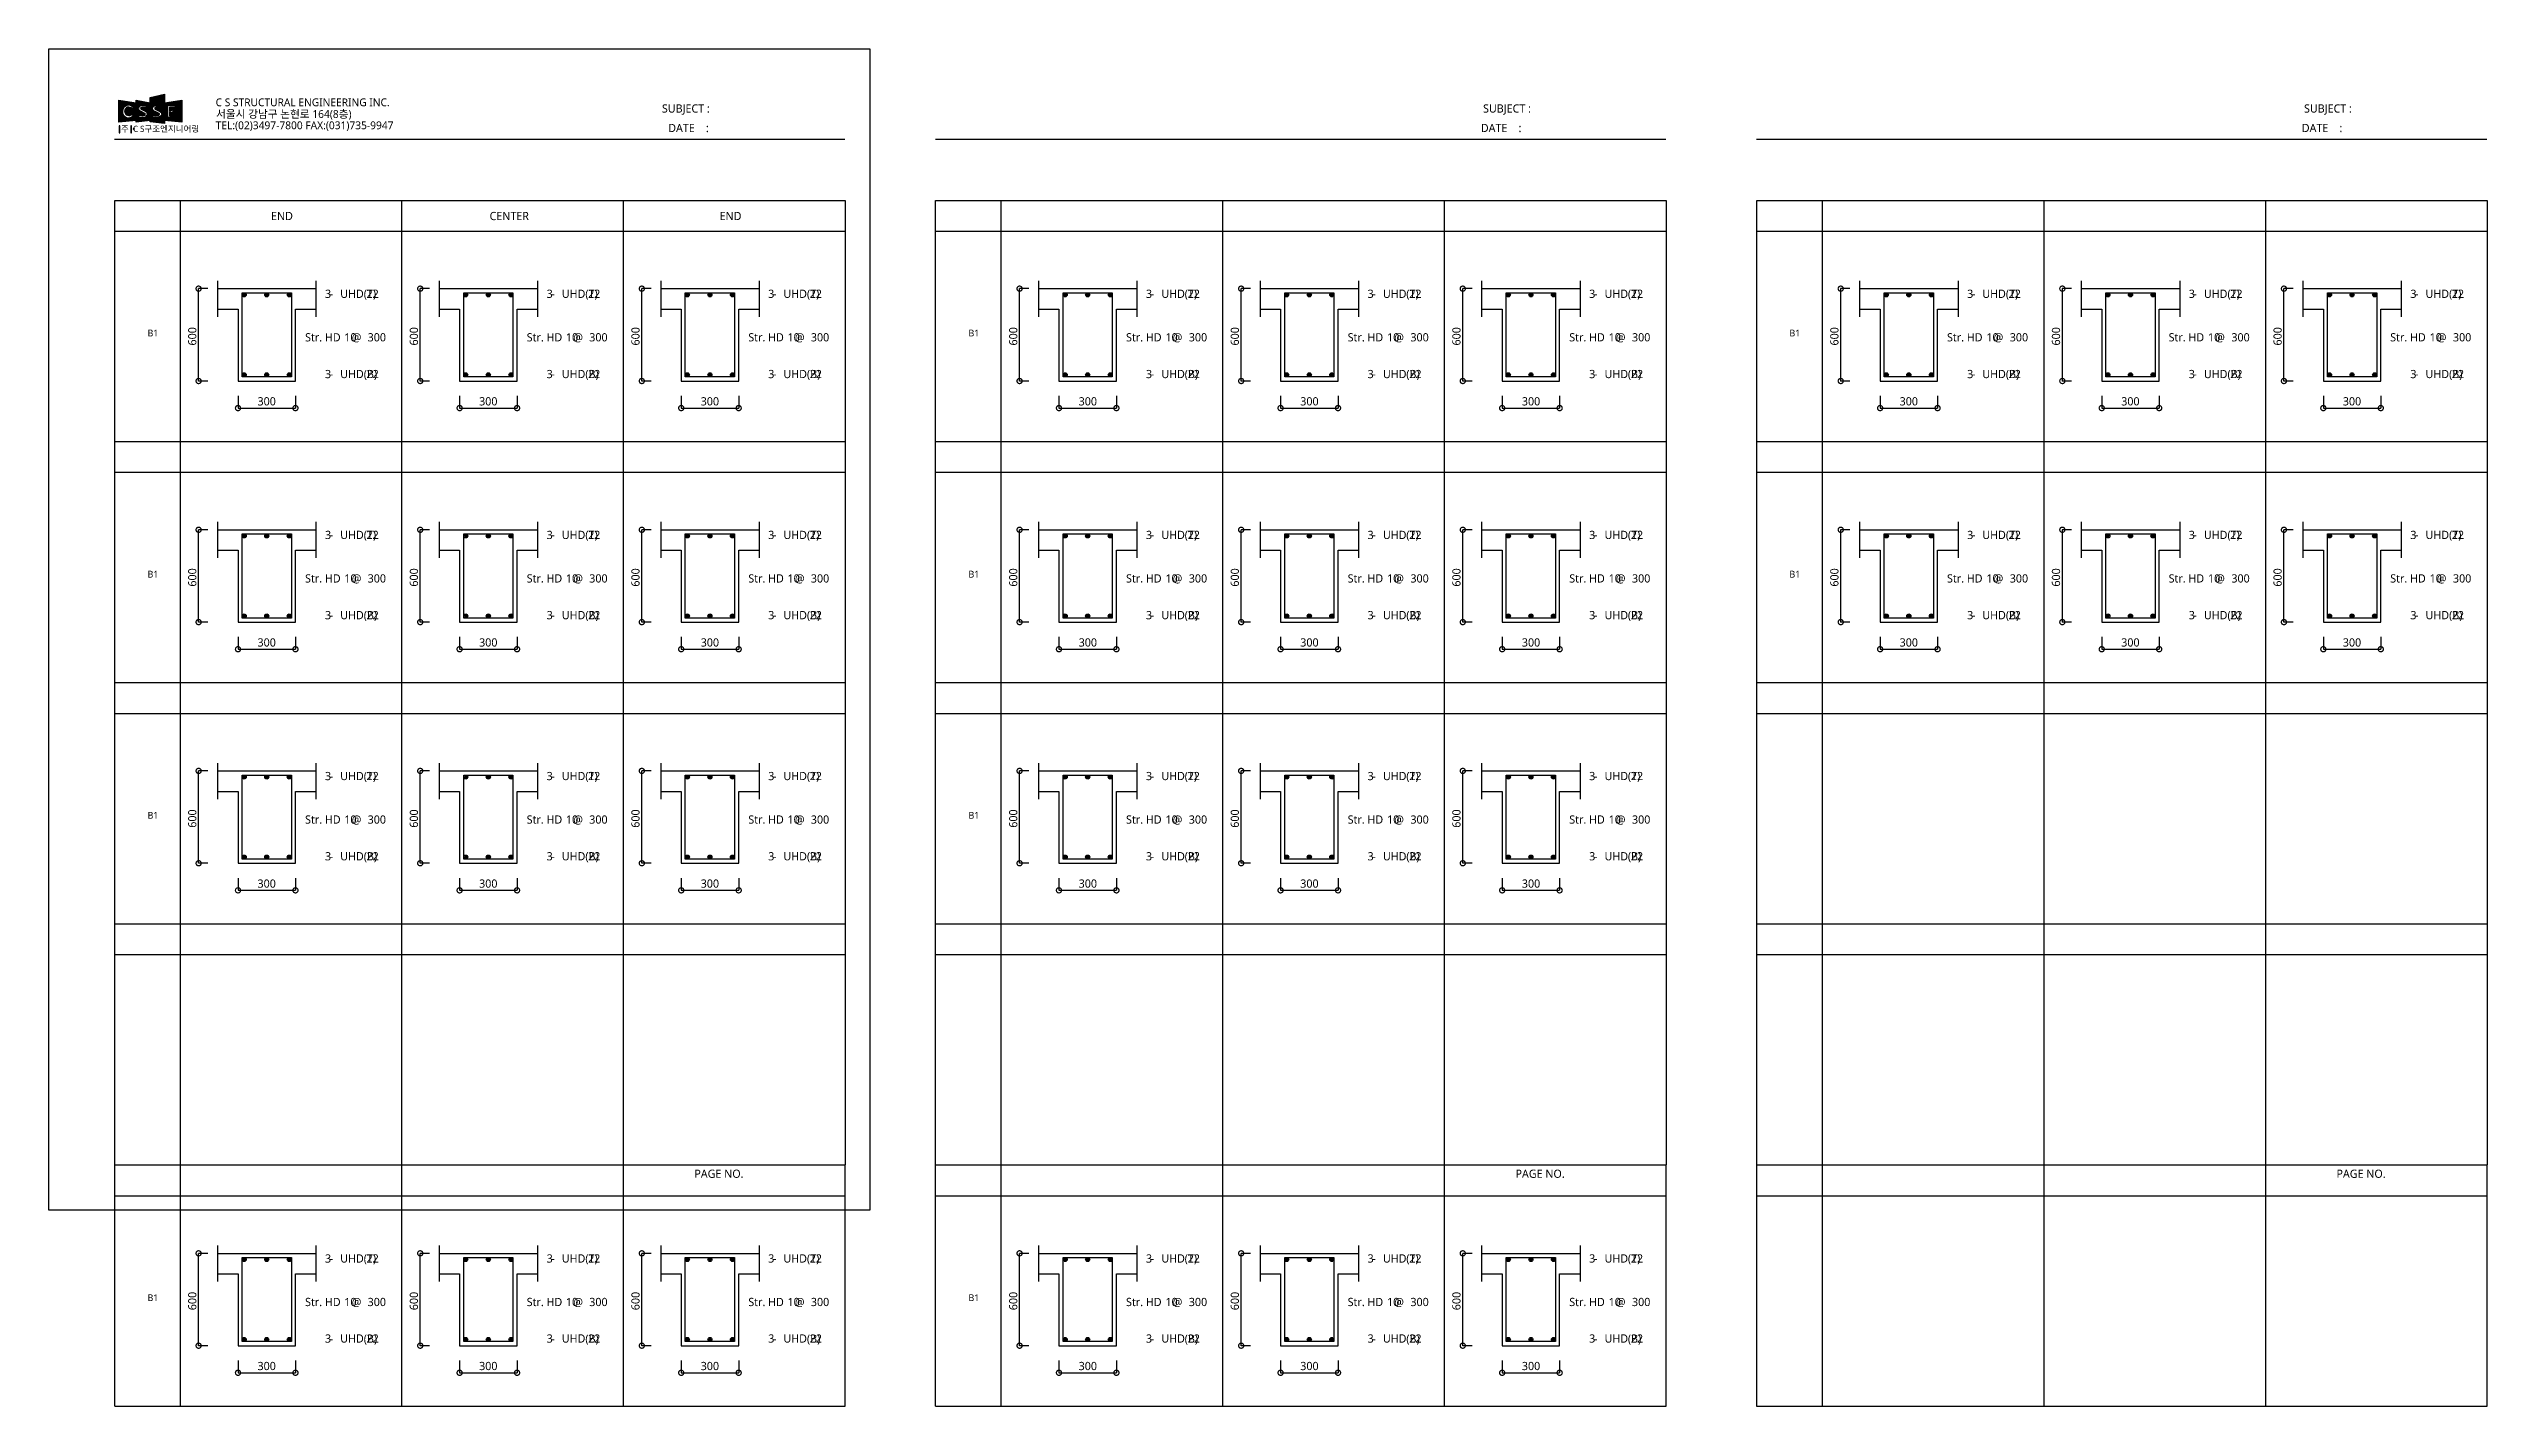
# Model space of a CAD drawing. Extents: x 62919 to 74803, y 80449 to 87064.
import ezdxf

# ---------------------------------------------------------------- set-up
doc = ezdxf.new("R2010")
doc.units = 0
doc.header["$LTSCALE"] = 50
doc.header["$MEASUREMENT"] = 0
doc.layers.get('0').update_dxf_attribs({"linetype": 'CONTINUOUS'})
doc.layers.get('DEFPOINTS').update_dxf_attribs({"color": 156, "linetype": 'CONTINUOUS'})
for name, color, linetype in [('2', 2, 'CONTINUOUS'), ('DIM', 7, 'CONTINUOUS'), ('edit', 1, 'CONTINUOUS'), ('H', 9, 'CONTINUOUS'), ('TEXT', 3, 'CONTINUOUS')]:
    doc.layers.add(name, color=color, linetype=linetype)
doc.styles.add('12', font='malgun.ttf')

msp = doc.modelspace()

# ---------------------------------------------------------------- texts
at = {"layer": 'edit', "style": '12'}
for s, height, p in [('C S STRUCTURAL ENGINEERING INC.', 38.11, (63732, 86784)), ('서울시 강남구 논현로 164(8층)', 38.11, (63734, 86727)), ('주  C S구조엔지니어링', 29.63, (63271, 86659)), ('TEL:(02)3497-7800 FAX:(031)735-9947', 38.11, (63732, 86672)), ('END', 40, (64002, 86229)), ('CENTER', 40, (65067, 86229)), ('END', 40, (66188, 86229)), ('3', 40, (64265, 85850)), ('UHD 22', 40, (64339, 85850)), ('3', 40, (65345, 85850)), ('UHD 22', 40, (65419, 85850)), ('3', 40, (66425, 85850)), ('UHD 22', 40, (66499, 85850)), ('3', 40, (68266, 85850)), ('UHD 22', 40, (68341, 85850)), ('3', 40, (69346, 85850)), ('UHD 22', 40, (69421, 85850)), ('3', 40, (70426, 85850)), ('UHD 22', 40, (70501, 85850)), ('3', 40, (72268, 85850)), ('UHD 22', 40, (72342, 85850)), ('3', 40, (73348, 85850)), ('UHD 22', 40, (73422, 85850)), ('3', 40, (74428, 85850)), ('UHD 22', 40, (74502, 85850)), ('B1', 33.3, (63400, 85662)), ('B1', 33.3, (67401, 85662)), ('B1', 33.3, (71402, 85662)), ('10    300', 40, (64359, 85638)), ('10    300', 40, (65439, 85638)), ('10    300', 40, (66519, 85638)), ('10    300', 40, (68361, 85638)), ('10    300', 40, (69441, 85638)), ('10    300', 40, (70521, 85638)), ('10    300', 40, (72362, 85638)), ('10    300', 40, (73442, 85638)), ('10    300', 40, (74522, 85638)), ('3', 40, (64265, 85459)), ('UHD 22', 40, (64339, 85459)), ('3', 40, (65345, 85459)), ('UHD 22', 40, (65419, 85459)), ('3', 40, (66425, 85459)), ('UHD 22', 40, (66499, 85459)), ('3', 40, (68266, 85459)), ('UHD 22', 40, (68341, 85459)), ('3', 40, (69346, 85459)), ('UHD 22', 40, (69421, 85459)), ('3', 40, (70426, 85459)), ('UHD 22', 40, (70501, 85459)), ('3', 40, (72268, 85459)), ('UHD 22', 40, (72342, 85459)), ('3', 40, (73348, 85459)), ('UHD 22', 40, (73422, 85459)), ('3', 40, (74428, 85459)), ('UHD 22', 40, (74502, 85459)), ('300', 40, (63936, 85326)), ('300', 40, (65016, 85326)), ('300', 40, (66096, 85326)), ('300', 40, (67938, 85326)), ('300', 40, (69018, 85326)), ('300', 40, (70098, 85326)), ('300', 40, (71939, 85326)), ('300', 40, (73019, 85326)), ('300', 40, (74099, 85326)), ('3', 40, (64265, 84675)), ('UHD 22', 40, (64339, 84675)), ('3', 40, (65345, 84675)), ('UHD 22', 40, (65419, 84675)), ('3', 40, (66425, 84675)), ('UHD 22', 40, (66499, 84675)), ('3', 40, (68266, 84675)), ('UHD 22', 40, (68341, 84675)), ('3', 40, (69346, 84675)), ('UHD 22', 40, (69421, 84675)), ('3', 40, (70426, 84675)), ('UHD 22', 40, (70501, 84675)), ('3', 40, (72268, 84675)), ('UHD 22', 40, (72342, 84675)), ('3', 40, (73348, 84675)), ('UHD 22', 40, (73422, 84675)), ('3', 40, (74428, 84675)), ('UHD 22', 40, (74502, 84675)), ('B1', 33.3, (63400, 84487)), ('10    300', 40, (64359, 84463)), ('10    300', 40, (65439, 84463)), ('10    300', 40, (66519, 84463)), ('B1', 33.3, (67401, 84487)), ('10    300', 40, (68361, 84463)), ('10    300', 40, (69441, 84463)), ('10    300', 40, (70521, 84463)), ('B1', 33.3, (71402, 84487)), ('10    300', 40, (72362, 84463)), ('10    300', 40, (73442, 84463)), ('10    300', 40, (74522, 84463)), ('3', 40, (64265, 84284)), ('UHD 22', 40, (64339, 84284)), ('3', 40, (65345, 84284)), ('UHD 22', 40, (65419, 84284)), ('3', 40, (66425, 84284)), ('UHD 22', 40, (66499, 84284)), ('3', 40, (68266, 84284)), ('UHD 22', 40, (68341, 84284)), ('3', 40, (69346, 84284)), ('UHD 22', 40, (69421, 84284)), ('3', 40, (70426, 84284)), ('UHD 22', 40, (70501, 84284)), ('3', 40, (72268, 84284)), ('UHD 22', 40, (72342, 84284)), ('3', 40, (73348, 84284)), ('UHD 22', 40, (73422, 84284)), ('3', 40, (74428, 84284)), ('UHD 22', 40, (74502, 84284)), ('300', 40, (63936, 84151)), ('300', 40, (65016, 84151)), ('300', 40, (66096, 84151)), ('300', 40, (67938, 84151)), ('300', 40, (69018, 84151)), ('300', 40, (70098, 84151)), ('300', 40, (71939, 84151)), ('300', 40, (73019, 84151)), ('300', 40, (74099, 84151)), ('3', 40, (64265, 83500)), ('UHD 22', 40, (64339, 83500)), ('3', 40, (65345, 83500)), ('UHD 22', 40, (65419, 83500)), ('3', 40, (66425, 83500)), ('UHD 22', 40, (66499, 83500)), ('3', 40, (68266, 83500)), ('UHD 22', 40, (68341, 83500)), ('3', 40, (69346, 83500)), ('UHD 22', 40, (69421, 83500)), ('3', 40, (70426, 83500)), ('UHD 22', 40, (70501, 83500)), ('B1', 33.3, (63400, 83312)), ('10    300', 40, (64359, 83288)), ('10    300', 40, (65439, 83288)), ('10    300', 40, (66519, 83288)), ('B1', 33.3, (67401, 83312)), ('10    300', 40, (68361, 83288)), ('10    300', 40, (69441, 83288)), ('10    300', 40, (70521, 83288)), ('3', 40, (64265, 83109)), ('UHD 22', 40, (64339, 83109)), ('3', 40, (65345, 83109)), ('UHD 22', 40, (65419, 83109)), ('3', 40, (66425, 83109)), ('UHD 22', 40, (66499, 83109)), ('3', 40, (68266, 83109)), ('UHD 22', 40, (68341, 83109)), ('3', 40, (69346, 83109)), ('UHD 22', 40, (69421, 83109)), ('3', 40, (70426, 83109)), ('UHD 22', 40, (70501, 83109)), ('300', 40, (63936, 82976)), ('300', 40, (65016, 82976)), ('300', 40, (66096, 82976)), ('300', 40, (67938, 82976)), ('300', 40, (69018, 82976)), ('300', 40, (70098, 82976)), ('3', 40, (64265, 81149)), ('UHD 22', 40, (64339, 81149)), ('3', 40, (65345, 81149)), ('UHD 22', 40, (65419, 81149)), ('3', 40, (66425, 81149)), ('UHD 22', 40, (66499, 81149)), ('3', 40, (68266, 81149)), ('UHD 22', 40, (68341, 81149)), ('3', 40, (69346, 81149)), ('UHD 22', 40, (69421, 81149)), ('3', 40, (70426, 81149)), ('UHD 22', 40, (70501, 81149)), ('B1', 33.3, (63400, 80961)), ('10    300', 40, (64359, 80937)), ('10    300', 40, (65439, 80937)), ('10    300', 40, (66519, 80937)), ('B1', 33.3, (67401, 80961)), ('10    300', 40, (68361, 80937)), ('10    300', 40, (69441, 80937)), ('10    300', 40, (70521, 80937)), ('3', 40, (64265, 80759)), ('UHD 22', 40, (64339, 80759)), ('3', 40, (65345, 80759)), ('UHD 22', 40, (65419, 80759)), ('3', 40, (66425, 80759)), ('UHD 22', 40, (66499, 80759)), ('3', 40, (68266, 80759)), ('UHD 22', 40, (68341, 80759)), ('3', 40, (69346, 80759)), ('UHD 22', 40, (69421, 80759)), ('3', 40, (70426, 80759)), ('UHD 22', 40, (70501, 80759)), ('300', 40, (63936, 80625)), ('300', 40, (65016, 80625)), ('300', 40, (66096, 80625)), ('300', 40, (67938, 80625)), ('300', 40, (69018, 80625)), ('300', 40, (70098, 80625))]:
    msp.add_text(s, height=height, dxfattribs=at).set_placement(p)
for p in [(63638, 85618), (64718, 85618), (65798, 85618), (67639, 85618), (68719, 85618), (69799, 85618), (71641, 85618), (72721, 85618), (73801, 85618), (63638, 84443), (64718, 84443), (65798, 84443), (67639, 84443), (68719, 84443), (69799, 84443), (71641, 84443), (72721, 84443), (73801, 84443), (63638, 83268), (64718, 83268), (65798, 83268), (67639, 83268), (68719, 83268), (69799, 83268), (63638, 80917), (64718, 80917), (65798, 80917), (67639, 80917), (68719, 80917), (69799, 80917)]:
    msp.add_text('600', height=40, rotation=90, dxfattribs=at).set_placement(p)
at = {"layer": 'TEXT', "style": '12'}
for s, p in [('SUBJECT : ', (65907, 86753)), ('SUBJECT :', (69909, 86753)), ('SUBJECT :', (73910, 86753)), ('   DATE    : ', (65897, 86658)), ('DATE    :', (69898, 86658)), ('DATE    :', (73899, 86658)), ('-           (T)', (64288, 85850)), ('-           (T)', (65368, 85850)), ('-           (T)', (66448, 85850)), ('-           (T)', (68289, 85850)), ('-           (T)', (69369, 85850)), ('-           (T)', (70449, 85850)), ('-           (T)', (72291, 85850)), ('-           (T)', (73371, 85850)), ('-           (T)', (74451, 85850)), ('Str. HD    @', (64168, 85638)), ('Str. HD    @', (65248, 85638)), ('Str. HD    @', (66328, 85638)), ('Str. HD    @', (68169, 85638)), ('Str. HD    @', (69249, 85638)), ('Str. HD    @', (70329, 85638)), ('Str. HD    @', (72170, 85638)), ('Str. HD    @', (73250, 85638)), ('Str. HD    @', (74330, 85638)), ('-           (B)', (64288, 85459)), ('-           (B)', (65368, 85459)), ('-           (B)', (66448, 85459)), ('-           (B)', (68289, 85459)), ('-           (B)', (69369, 85459)), ('-           (B)', (70449, 85459)), ('-           (B)', (72291, 85459)), ('-           (B)', (73371, 85459)), ('-           (B)', (74451, 85459)), ('-           (T)', (64288, 84675)), ('-           (T)', (65368, 84675)), ('-           (T)', (66448, 84675)), ('-           (T)', (68289, 84675)), ('-           (T)', (69369, 84675)), ('-           (T)', (70449, 84675)), ('-           (T)', (72291, 84675)), ('-           (T)', (73371, 84675)), ('-           (T)', (74451, 84675)), ('Str. HD    @', (64168, 84463)), ('Str. HD    @', (65248, 84463)), ('Str. HD    @', (66328, 84463)), ('Str. HD    @', (68169, 84463)), ('Str. HD    @', (69249, 84463)), ('Str. HD    @', (70329, 84463)), ('Str. HD    @', (72170, 84463)), ('Str. HD    @', (73250, 84463)), ('Str. HD    @', (74330, 84463)), ('-           (B)', (64288, 84284)), ('-           (B)', (65368, 84284)), ('-           (B)', (66448, 84284)), ('-           (B)', (68289, 84284)), ('-           (B)', (69369, 84284)), ('-           (B)', (70449, 84284)), ('-           (B)', (72291, 84284)), ('-           (B)', (73371, 84284)), ('-           (B)', (74451, 84284)), ('-           (T)', (64288, 83500)), ('-           (T)', (65368, 83500)), ('-           (T)', (66448, 83500)), ('-           (T)', (68289, 83500)), ('-           (T)', (69369, 83500)), ('-           (T)', (70449, 83500)), ('Str. HD    @', (64168, 83288)), ('Str. HD    @', (65248, 83288)), ('Str. HD    @', (66328, 83288)), ('Str. HD    @', (68169, 83288)), ('Str. HD    @', (69249, 83288)), ('Str. HD    @', (70329, 83288)), ('-           (B)', (64288, 83109)), ('-           (B)', (65368, 83109)), ('-           (B)', (66448, 83109)), ('-           (B)', (68289, 83109)), ('-           (B)', (69369, 83109)), ('-           (B)', (70449, 83109)), ('PAGE NO.', (66065, 81562)), ('PAGE NO.', (70067, 81562)), ('PAGE NO.', (74068, 81562)), ('-           (T)', (64288, 81149)), ('-           (T)', (65368, 81149)), ('-           (T)', (66448, 81149)), ('-           (T)', (68289, 81149)), ('-           (T)', (69369, 81149)), ('-           (T)', (70449, 81149)), ('Str. HD    @', (64168, 80937)), ('Str. HD    @', (65248, 80937)), ('Str. HD    @', (66328, 80937)), ('Str. HD    @', (68169, 80937)), ('Str. HD    @', (69249, 80937)), ('Str. HD    @', (70329, 80937)), ('-           (B)', (64288, 80758)), ('-           (B)', (65368, 80758)), ('-           (B)', (66448, 80758)), ('-           (B)', (68289, 80758)), ('-           (B)', (69369, 80758)), ('-           (B)', (70449, 80758))]:
    msp.add_text(s, height=40, dxfattribs=at).set_placement(p)

# ---------------------------------------------------------------- blocks, each defined once
blk = doc.blocks.new('_DOTSMALL')
at = {"color": 0, "linetype": 'ByBlock', "const_width": 0.5}
blk.add_lwpolyline([(-0.0625, 0, 1), (0.0625, 0, 1)], format="xyb", close=True, dxfattribs=at)

# ---------------------------------------------------------------- hatches: boundary and pattern name
at = {"layer": 'edit'}
h = msp.add_hatch(color=256, dxfattribs=at)
h.paths.add_polyline_path([(63344, 86801), (63260, 86814), (63260, 86707), (63344, 86715)])
h.paths.add_polyline_path([(63332, 86777, 2.814949), (63331, 86738), (63325, 86746, -2.948244), (63326, 86771)], flags=16)
h = msp.add_hatch(color=156, dxfattribs=at)
h.paths.add_polyline_path([(63413, 86801), (63344, 86814), (63344, 86707), (63413, 86715)])
h.paths.add_polyline_path([(63385, 86730, 0.375196), (63401, 86746, 0.23206), (63392, 86758), (63369, 86770, -0.621378), (63370, 86778, -0.086582), (63378, 86780, -0.013881), (63397, 86779), (63397, 86787, 0.011548), (63374, 86788, 0.168477), (63361, 86783, 0.234186), (63356, 86774, 0.000003), (63356, 86774, 0.004726), (63356, 86774, 0.255382), (63360, 86764, 0.06014), (63369, 86758), (63387, 86749, -0.288527), (63390, 86745, -0.348562), (63386, 86739, -0.069121), (63373, 86738, -0.055516), (63357, 86739), (63357, 86730, 0.049399)], flags=16)
h = msp.add_hatch(color=256, dxfattribs=at)
h.paths.add_polyline_path([(63482, 86843), (63413, 86826), (63413, 86708), (63482, 86700)])
h.paths.add_polyline_path([(63465, 86787), (63465, 86779, 0.013881), (63447, 86780, 0.08874), (63438, 86778, 0.605403), (63437, 86770), (63460, 86758, -0.23219), (63469, 86746, -0.384597), (63453, 86730, -0.048404), (63425, 86730), (63425, 86739, 0.055516), (63441, 86738, 0.069121), (63454, 86739, 0.348562), (63458, 86745, 0.283388), (63456, 86749), (63437, 86758, -0.06014), (63428, 86764, -0.255382), (63425, 86774, -0.23918), (63429, 86783, -0.17187), (63443, 86788, -0.011402)], flags=16)
h = msp.add_hatch(color=156, dxfattribs=at)
h.paths.add_polyline_path([(63567, 86707), (63567, 86814), (63482, 86801), (63482, 86715)])
h.paths.add_polyline_path([(63498, 86730), (63498, 86787), (63535, 86787), (63535, 86780), (63507, 86780), (63507, 86761), (63523, 86766), (63523, 86753), (63507, 86758), (63507, 86738), (63537, 86738), (63537, 86730)], flags=16)
for points in [[(63265, 86689), (63261, 86689), (63261, 86654), (63265, 86654)], [(63322, 86689), (63318, 86689), (63318, 86654), (63322, 86654)]]:
    msp.add_hatch(color=256, dxfattribs=at).paths.add_polyline_path(points)
h = msp.add_hatch(color=256, dxfattribs=at)
edge = h.paths.add_edge_path()
edge.add_arc((63333, 86674), 2.96, 0, 360)

# ---------------------------------------------------------------- linework, layer by layer
for p, q in [((63239, 86624), (66799, 86624)), ((67240, 86624), (70800, 86624)), ((71241, 86624), (74801, 86624)), ((63240, 86325), (66800, 86325)), ((63240, 81625), (63240, 86325)), ((63560, 81625), (63560, 86325)), ((64640, 81625), (64640, 86325)), ((65720, 81625), (65720, 86325)), ((66800, 86325), (66800, 81625)), ((67241, 86325), (70801, 86325)), ((67241, 81625), (67241, 86325)), ((67561, 81625), (67561, 86325)), ((68641, 81625), (68641, 86325)), ((69721, 81625), (69721, 86325)), ((70801, 86325), (70801, 81625)), ((71243, 86325), (74803, 86325)), ((71243, 81625), (71243, 86325)), ((71563, 81625), (71563, 86325)), ((72643, 81625), (72643, 86325)), ((73723, 81625), (73723, 86325)), ((74803, 86325), (74803, 81625)), ((63240, 86175), (66800, 86175)), ((67241, 86175), (70801, 86175)), ((71243, 86175), (74803, 86175)), ((63741, 85895), (64221, 85895)), ((64821, 85895), (65301, 85895)), ((65901, 85895), (66381, 85895)), ((67742, 85895), (68222, 85895)), ((68822, 85895), (69302, 85895)), ((69902, 85895), (70382, 85895)), ((71744, 85895), (72224, 85895)), ((72824, 85895), (73304, 85895)), ((73904, 85895), (74384, 85895)), ((63741, 85795), (63841, 85795)), ((63841, 85795), (63841, 85445)), ((64121, 85445), (64121, 85795)), ((64121, 85795), (64221, 85795)), ((64821, 85795), (64921, 85795)), ((64921, 85795), (64921, 85445)), ((65201, 85445), (65201, 85795)), ((65201, 85795), (65301, 85795)), ((65901, 85795), (66001, 85795)), ((66001, 85795), (66001, 85445)), ((66281, 85445), (66281, 85795)), ((66281, 85795), (66381, 85795)), ((67742, 85795), (67842, 85795)), ((67842, 85795), (67842, 85445)), ((68122, 85445), (68122, 85795)), ((68122, 85795), (68222, 85795)), ((68822, 85795), (68922, 85795)), ((68922, 85795), (68922, 85445)), ((69202, 85445), (69202, 85795)), ((69202, 85795), (69302, 85795)), ((69902, 85795), (70002, 85795)), ((70002, 85795), (70002, 85445)), ((70282, 85445), (70282, 85795)), ((70282, 85795), (70382, 85795)), ((71744, 85795), (71844, 85795)), ((71844, 85795), (71844, 85445)), ((72124, 85445), (72124, 85795)), ((72124, 85795), (72224, 85795)), ((72824, 85795), (72924, 85795)), ((72924, 85795), (72924, 85445)), ((73204, 85445), (73204, 85795)), ((73204, 85795), (73304, 85795)), ((73904, 85795), (74004, 85795)), ((74004, 85795), (74004, 85445)), ((74284, 85445), (74284, 85795)), ((74284, 85795), (74384, 85795)), ((63841, 85445), (64121, 85445)), ((64921, 85445), (65201, 85445)), ((66001, 85445), (66281, 85445)), ((67842, 85445), (68122, 85445)), ((68922, 85445), (69202, 85445)), ((70002, 85445), (70282, 85445)), ((71844, 85445), (72124, 85445)), ((72924, 85445), (73204, 85445)), ((74004, 85445), (74284, 85445)), ((63240, 85150), (66800, 85150)), ((67241, 85150), (70801, 85150)), ((71243, 85150), (74803, 85150)), ((63240, 85000), (66800, 85000)), ((67241, 85000), (70801, 85000)), ((71243, 85000), (74803, 85000)), ((63741, 84720), (64221, 84720)), ((63741, 84620), (63841, 84620)), ((63841, 84620), (63841, 84270)), ((64121, 84270), (64121, 84620)), ((64121, 84620), (64221, 84620)), ((64821, 84720), (65301, 84720)), ((64821, 84620), (64921, 84620)), ((64921, 84620), (64921, 84270)), ((65201, 84270), (65201, 84620)), ((65201, 84620), (65301, 84620)), ((65901, 84720), (66381, 84720)), ((65901, 84620), (66001, 84620)), ((66001, 84620), (66001, 84270)), ((66281, 84270), (66281, 84620)), ((66281, 84620), (66381, 84620)), ((67742, 84720), (68222, 84720)), ((67742, 84620), (67842, 84620)), ((67842, 84620), (67842, 84270)), ((68122, 84270), (68122, 84620)), ((68122, 84620), (68222, 84620)), ((68822, 84720), (69302, 84720)), ((68822, 84620), (68922, 84620)), ((68922, 84620), (68922, 84270)), ((69202, 84270), (69202, 84620)), ((69202, 84620), (69302, 84620)), ((69902, 84720), (70382, 84720)), ((69902, 84620), (70002, 84620)), ((70002, 84620), (70002, 84270)), ((70282, 84270), (70282, 84620)), ((70282, 84620), (70382, 84620)), ((71744, 84720), (72224, 84720)), ((71744, 84620), (71844, 84620)), ((71844, 84620), (71844, 84270)), ((72124, 84270), (72124, 84620)), ((72124, 84620), (72224, 84620)), ((72824, 84720), (73304, 84720)), ((72824, 84620), (72924, 84620)), ((72924, 84620), (72924, 84270)), ((73204, 84270), (73204, 84620)), ((73204, 84620), (73304, 84620)), ((73904, 84720), (74384, 84720)), ((73904, 84620), (74004, 84620)), ((74004, 84620), (74004, 84270)), ((74284, 84270), (74284, 84620)), ((74284, 84620), (74384, 84620)), ((63841, 84270), (64121, 84270)), ((64921, 84270), (65201, 84270)), ((66001, 84270), (66281, 84270)), ((67842, 84270), (68122, 84270)), ((68922, 84270), (69202, 84270)), ((70002, 84270), (70282, 84270)), ((71844, 84270), (72124, 84270)), ((72924, 84270), (73204, 84270)), ((74004, 84270), (74284, 84270)), ((63240, 83975), (66800, 83975)), ((67241, 83975), (70801, 83975)), ((71243, 83975), (74803, 83975)), ((63240, 83825), (66800, 83825)), ((67241, 83825), (70801, 83825)), ((71243, 83825), (74803, 83825)), ((63741, 83545), (64221, 83545)), ((64821, 83545), (65301, 83545)), ((65901, 83545), (66381, 83545)), ((67742, 83545), (68222, 83545)), ((68822, 83545), (69302, 83545)), ((69902, 83545), (70382, 83545)), ((63741, 83445), (63841, 83445)), ((63841, 83445), (63841, 83095)), ((64121, 83095), (64121, 83445)), ((64121, 83445), (64221, 83445)), ((64821, 83445), (64921, 83445)), ((64921, 83445), (64921, 83095)), ((65201, 83095), (65201, 83445)), ((65201, 83445), (65301, 83445)), ((65901, 83445), (66001, 83445)), ((66001, 83445), (66001, 83095)), ((66281, 83095), (66281, 83445)), ((66281, 83445), (66381, 83445)), ((67742, 83445), (67842, 83445)), ((67842, 83445), (67842, 83095)), ((68122, 83095), (68122, 83445)), ((68122, 83445), (68222, 83445)), ((68822, 83445), (68922, 83445)), ((68922, 83445), (68922, 83095)), ((69202, 83095), (69202, 83445)), ((69202, 83445), (69302, 83445)), ((69902, 83445), (70002, 83445)), ((70002, 83445), (70002, 83095)), ((70282, 83095), (70282, 83445)), ((70282, 83445), (70382, 83445)), ((63841, 83095), (64121, 83095)), ((64921, 83095), (65201, 83095)), ((66001, 83095), (66281, 83095)), ((67842, 83095), (68122, 83095)), ((68922, 83095), (69202, 83095)), ((70002, 83095), (70282, 83095)), ((63240, 82800), (66800, 82800)), ((67241, 82800), (70801, 82800)), ((71243, 82800), (74803, 82800)), ((63240, 82650), (66800, 82650)), ((67241, 82650), (70801, 82650)), ((71243, 82650), (74803, 82650)), ((66799, 81624), (63239, 81624)), ((63240, 80449), (63240, 81624)), ((63560, 80449), (63560, 81624)), ((64640, 80449), (64640, 81624)), ((65720, 80449), (65720, 81624)), ((66800, 80449), (66800, 81624)), ((70800, 81624), (67240, 81624)), ((67241, 80449), (67241, 81624)), ((67561, 80449), (67561, 81624)), ((68641, 80449), (68641, 81624)), ((69721, 80449), (69721, 81624)), ((70801, 80449), (70801, 81624)), ((74801, 81624), (71241, 81624)), ((71243, 80449), (71243, 81624)), ((71563, 80449), (71563, 81624)), ((72643, 80449), (72643, 81624)), ((73723, 80449), (73723, 81624)), ((74803, 80449), (74803, 81624)), ((63240, 81474), (66800, 81474)), ((67241, 81474), (70801, 81474)), ((71242, 81474), (74802, 81474)), ((63741, 81194), (64221, 81194)), ((64821, 81194), (65301, 81194)), ((65901, 81194), (66381, 81194)), ((67742, 81194), (68222, 81194)), ((68822, 81194), (69302, 81194)), ((69902, 81194), (70382, 81194)), ((63741, 81094), (63841, 81094)), ((63841, 81094), (63841, 80744)), ((64121, 80744), (64121, 81094)), ((64121, 81094), (64221, 81094)), ((64821, 81094), (64921, 81094)), ((64921, 81094), (64921, 80744)), ((65201, 80744), (65201, 81094)), ((65201, 81094), (65301, 81094)), ((65901, 81094), (66001, 81094)), ((66001, 81094), (66001, 80744)), ((66281, 80744), (66281, 81094)), ((66281, 81094), (66381, 81094)), ((67742, 81094), (67842, 81094)), ((67842, 81094), (67842, 80744)), ((68122, 80744), (68122, 81094)), ((68122, 81094), (68222, 81094)), ((68822, 81094), (68922, 81094)), ((68922, 81094), (68922, 80744)), ((69202, 80744), (69202, 81094)), ((69202, 81094), (69302, 81094)), ((69902, 81094), (70002, 81094)), ((70002, 81094), (70002, 80744)), ((70282, 80744), (70282, 81094)), ((70282, 81094), (70382, 81094)), ((63841, 80744), (64121, 80744)), ((64921, 80744), (65201, 80744)), ((66001, 80744), (66281, 80744)), ((67842, 80744), (68122, 80744)), ((68922, 80744), (69202, 80744)), ((70002, 80744), (70282, 80744)), ((63240, 80449), (66800, 80449)), ((67241, 80449), (70801, 80449)), ((71242, 80449), (74802, 80449))]:
    msp.add_line(p, q)
for centre, radius in [((63871, 85865), 10), ((63871, 85865), 7), ((63871, 85865), 4), ((63871, 85865), 1), ((63981, 85865), 10), ((63981, 85865), 7), ((63981, 85865), 4), ((63981, 85865), 1), ((64091, 85865), 10), ((64091, 85865), 7), ((64091, 85865), 4), ((64091, 85865), 1), ((64951, 85865), 10), ((64951, 85865), 7), ((64951, 85865), 4), ((64951, 85865), 1), ((65061, 85865), 10), ((65061, 85865), 7), ((65061, 85865), 4), ((65061, 85865), 1), ((65171, 85865), 10), ((65171, 85865), 7), ((65171, 85865), 4), ((65171, 85865), 1), ((66031, 85865), 10), ((66031, 85865), 7), ((66031, 85865), 4), ((66031, 85865), 1), ((66141, 85865), 10), ((66141, 85865), 7), ((66141, 85865), 4), ((66141, 85865), 1), ((66251, 85865), 10), ((66251, 85865), 7), ((66251, 85865), 4), ((66251, 85865), 1), ((67872, 85865), 10), ((67872, 85865), 7), ((67872, 85865), 4), ((67872, 85865), 1), ((67982, 85865), 10), ((67982, 85865), 7), ((67982, 85865), 4), ((67982, 85865), 1), ((68092, 85865), 10), ((68092, 85865), 7), ((68092, 85865), 4), ((68092, 85865), 1), ((68952, 85865), 10), ((68952, 85865), 7), ((68952, 85865), 4), ((68952, 85865), 1), ((69062, 85865), 10), ((69062, 85865), 7), ((69062, 85865), 4), ((69062, 85865), 1), ((69172, 85865), 10), ((69172, 85865), 7), ((69172, 85865), 4), ((69172, 85865), 1), ((70032, 85865), 10), ((70032, 85865), 7), ((70032, 85865), 4), ((70032, 85865), 1), ((70142, 85865), 10), ((70142, 85865), 7), ((70142, 85865), 4), ((70142, 85865), 1), ((70252, 85865), 10), ((70252, 85865), 7), ((70252, 85865), 4), ((70252, 85865), 1), ((71874, 85865), 10), ((71874, 85865), 7), ((71874, 85865), 4), ((71874, 85865), 1), ((71984, 85865), 10), ((71984, 85865), 7), ((71984, 85865), 4), ((71984, 85865), 1), ((72094, 85865), 10), ((72094, 85865), 7), ((72094, 85865), 4), ((72094, 85865), 1), ((72954, 85865), 10), ((72954, 85865), 7), ((72954, 85865), 4), ((72954, 85865), 1), ((73064, 85865), 10), ((73064, 85865), 7), ((73064, 85865), 4), ((73064, 85865), 1), ((73174, 85865), 10), ((73174, 85865), 7), ((73174, 85865), 4), ((73174, 85865), 1), ((74034, 85865), 10), ((74034, 85865), 7), ((74034, 85865), 4), ((74034, 85865), 1), ((74144, 85865), 10), ((74144, 85865), 7), ((74144, 85865), 4), ((74144, 85865), 1), ((74254, 85865), 10), ((74254, 85865), 7), ((74254, 85865), 4), ((74254, 85865), 1), ((63871, 85475), 10), ((63871, 85475), 7), ((63871, 85475), 4), ((63871, 85475), 1), ((63981, 85475), 10), ((63981, 85475), 7), ((63981, 85475), 4), ((63981, 85475), 1), ((64091, 85475), 10), ((64091, 85475), 7), ((64091, 85475), 4), ((64091, 85475), 1), ((64951, 85475), 10), ((64951, 85475), 7), ((64951, 85475), 4), ((64951, 85475), 1), ((65061, 85475), 10), ((65061, 85475), 7), ((65061, 85475), 4), ((65061, 85475), 1), ((65171, 85475), 10), ((65171, 85475), 7), ((65171, 85475), 4), ((65171, 85475), 1), ((66031, 85475), 10), ((66031, 85475), 7), ((66031, 85475), 4), ((66031, 85475), 1), ((66141, 85475), 10), ((66141, 85475), 7), ((66141, 85475), 4), ((66141, 85475), 1), ((66251, 85475), 10), ((66251, 85475), 7), ((66251, 85475), 4), ((66251, 85475), 1), ((67872, 85475), 10), ((67872, 85475), 7), ((67872, 85475), 4), ((67872, 85475), 1), ((67982, 85475), 10), ((67982, 85475), 7), ((67982, 85475), 4), ((67982, 85475), 1), ((68092, 85475), 10), ((68092, 85475), 7), ((68092, 85475), 4), ((68092, 85475), 1), ((68952, 85475), 10), ((68952, 85475), 7), ((68952, 85475), 4), ((68952, 85475), 1), ((69062, 85475), 10), ((69062, 85475), 7), ((69062, 85475), 4), ((69062, 85475), 1), ((69172, 85475), 10), ((69172, 85475), 7), ((69172, 85475), 4), ((69172, 85475), 1), ((70032, 85475), 10), ((70032, 85475), 7), ((70032, 85475), 4), ((70032, 85475), 1), ((70142, 85475), 10), ((70142, 85475), 7), ((70142, 85475), 4), ((70142, 85475), 1), ((70252, 85475), 10), ((70252, 85475), 7), ((70252, 85475), 4), ((70252, 85475), 1), ((71874, 85475), 10), ((71874, 85475), 7), ((71874, 85475), 4), ((71874, 85475), 1), ((71984, 85475), 10), ((71984, 85475), 7), ((71984, 85475), 4), ((71984, 85475), 1), ((72094, 85475), 10), ((72094, 85475), 7), ((72094, 85475), 4), ((72094, 85475), 1), ((72954, 85475), 10), ((72954, 85475), 7), ((72954, 85475), 4), ((72954, 85475), 1), ((73064, 85475), 10), ((73064, 85475), 7), ((73064, 85475), 4), ((73064, 85475), 1), ((73174, 85475), 10), ((73174, 85475), 7), ((73174, 85475), 4), ((73174, 85475), 1), ((74034, 85475), 10), ((74034, 85475), 7), ((74034, 85475), 4), ((74034, 85475), 1), ((74144, 85475), 10), ((74144, 85475), 7), ((74144, 85475), 4), ((74144, 85475), 1), ((74254, 85475), 10), ((74254, 85475), 7), ((74254, 85475), 4), ((74254, 85475), 1), ((63871, 84690), 10), ((63871, 84690), 7), ((63871, 84690), 4), ((63871, 84690), 1), ((63981, 84690), 10), ((63981, 84690), 7), ((63981, 84690), 4), ((63981, 84690), 1), ((64091, 84690), 10), ((64091, 84690), 7), ((64091, 84690), 4), ((64091, 84690), 1), ((64951, 84690), 10), ((64951, 84690), 7), ((64951, 84690), 4), ((64951, 84690), 1), ((65061, 84690), 10), ((65061, 84690), 7), ((65061, 84690), 4), ((65061, 84690), 1), ((65171, 84690), 10), ((65171, 84690), 7), ((65171, 84690), 4), ((65171, 84690), 1), ((66031, 84690), 10), ((66031, 84690), 7), ((66031, 84690), 4), ((66031, 84690), 1), ((66141, 84690), 10), ((66141, 84690), 7), ((66141, 84690), 4), ((66141, 84690), 1), ((66251, 84690), 10), ((66251, 84690), 7), ((66251, 84690), 4), ((66251, 84690), 1), ((67872, 84690), 10), ((67872, 84690), 7), ((67872, 84690), 4), ((67872, 84690), 1), ((67982, 84690), 10), ((67982, 84690), 7), ((67982, 84690), 4), ((67982, 84690), 1), ((68092, 84690), 10), ((68092, 84690), 7), ((68092, 84690), 4), ((68092, 84690), 1), ((68952, 84690), 10), ((68952, 84690), 7), ((68952, 84690), 4), ((68952, 84690), 1), ((69062, 84690), 10), ((69062, 84690), 7), ((69062, 84690), 4), ((69062, 84690), 1), ((69172, 84690), 10), ((69172, 84690), 7), ((69172, 84690), 4), ((69172, 84690), 1), ((70032, 84690), 10), ((70032, 84690), 7), ((70032, 84690), 4), ((70032, 84690), 1), ((70142, 84690), 10), ((70142, 84690), 7), ((70142, 84690), 4), ((70142, 84690), 1), ((70252, 84690), 10), ((70252, 84690), 7), ((70252, 84690), 4), ((70252, 84690), 1), ((71874, 84690), 10), ((71874, 84690), 7), ((71874, 84690), 4), ((71874, 84690), 1), ((71984, 84690), 10), ((71984, 84690), 7), ((71984, 84690), 4), ((71984, 84690), 1), ((72094, 84690), 10), ((72094, 84690), 7), ((72094, 84690), 4), ((72094, 84690), 1), ((72954, 84690), 10), ((72954, 84690), 7), ((72954, 84690), 4), ((72954, 84690), 1), ((73064, 84690), 10), ((73064, 84690), 7), ((73064, 84690), 4), ((73064, 84690), 1), ((73174, 84690), 10), ((73174, 84690), 7), ((73174, 84690), 4), ((73174, 84690), 1), ((74034, 84690), 10), ((74034, 84690), 7), ((74034, 84690), 4), ((74034, 84690), 1), ((74144, 84690), 10), ((74144, 84690), 7), ((74144, 84690), 4), ((74144, 84690), 1), ((74254, 84690), 10), ((74254, 84690), 7), ((74254, 84690), 4), ((74254, 84690), 1), ((63871, 84300), 10), ((63871, 84300), 7), ((63871, 84300), 4), ((63871, 84300), 1), ((63981, 84300), 10), ((63981, 84300), 7), ((63981, 84300), 4), ((63981, 84300), 1), ((64091, 84300), 10), ((64091, 84300), 7), ((64091, 84300), 4), ((64091, 84300), 1), ((64951, 84300), 10), ((64951, 84300), 7), ((64951, 84300), 4), ((64951, 84300), 1), ((65061, 84300), 10), ((65061, 84300), 7), ((65061, 84300), 4), ((65061, 84300), 1), ((65171, 84300), 10), ((65171, 84300), 7), ((65171, 84300), 4), ((65171, 84300), 1), ((66031, 84300), 10), ((66031, 84300), 7), ((66031, 84300), 4), ((66031, 84300), 1), ((66141, 84300), 10), ((66141, 84300), 7), ((66141, 84300), 4), ((66141, 84300), 1), ((66251, 84300), 10), ((66251, 84300), 7), ((66251, 84300), 4), ((66251, 84300), 1), ((67872, 84300), 10), ((67872, 84300), 7), ((67872, 84300), 4), ((67872, 84300), 1), ((67982, 84300), 10), ((67982, 84300), 7), ((67982, 84300), 4), ((67982, 84300), 1), ((68092, 84300), 10), ((68092, 84300), 7), ((68092, 84300), 4), ((68092, 84300), 1), ((68952, 84300), 10), ((68952, 84300), 7), ((68952, 84300), 4), ((68952, 84300), 1), ((69062, 84300), 10), ((69062, 84300), 7), ((69062, 84300), 4), ((69062, 84300), 1), ((69172, 84300), 10), ((69172, 84300), 7), ((69172, 84300), 4), ((69172, 84300), 1), ((70032, 84300), 10), ((70032, 84300), 7), ((70032, 84300), 4), ((70032, 84300), 1), ((70142, 84300), 10), ((70142, 84300), 7), ((70142, 84300), 4), ((70142, 84300), 1), ((70252, 84300), 10), ((70252, 84300), 7), ((70252, 84300), 4), ((70252, 84300), 1), ((71874, 84300), 10), ((71874, 84300), 7), ((71874, 84300), 4), ((71874, 84300), 1), ((71984, 84300), 10), ((71984, 84300), 7), ((71984, 84300), 4), ((71984, 84300), 1), ((72094, 84300), 10), ((72094, 84300), 7), ((72094, 84300), 4), ((72094, 84300), 1), ((72954, 84300), 10), ((72954, 84300), 7), ((72954, 84300), 4), ((72954, 84300), 1), ((73064, 84300), 10), ((73064, 84300), 7), ((73064, 84300), 4), ((73064, 84300), 1), ((73174, 84300), 10), ((73174, 84300), 7), ((73174, 84300), 4), ((73174, 84300), 1), ((74034, 84300), 10), ((74034, 84300), 7), ((74034, 84300), 4), ((74034, 84300), 1), ((74144, 84300), 10), ((74144, 84300), 7), ((74144, 84300), 4), ((74144, 84300), 1), ((74254, 84300), 10), ((74254, 84300), 7), ((74254, 84300), 4), ((74254, 84300), 1), ((63871, 83515), 10), ((63871, 83515), 7), ((63871, 83515), 4), ((63871, 83515), 1), ((63981, 83515), 10), ((63981, 83515), 7), ((63981, 83515), 4), ((63981, 83515), 1), ((64091, 83515), 10), ((64091, 83515), 7), ((64091, 83515), 4), ((64091, 83515), 1), ((64951, 83515), 10), ((64951, 83515), 7), ((64951, 83515), 4), ((64951, 83515), 1), ((65061, 83515), 10), ((65061, 83515), 7), ((65061, 83515), 4), ((65061, 83515), 1), ((65171, 83515), 10), ((65171, 83515), 7), ((65171, 83515), 4), ((65171, 83515), 1), ((66031, 83515), 10), ((66031, 83515), 7), ((66031, 83515), 4), ((66031, 83515), 1), ((66141, 83515), 10), ((66141, 83515), 7), ((66141, 83515), 4), ((66141, 83515), 1), ((66251, 83515), 10), ((66251, 83515), 7), ((66251, 83515), 4), ((66251, 83515), 1), ((67872, 83515), 10), ((67872, 83515), 7), ((67872, 83515), 4), ((67872, 83515), 1), ((67982, 83515), 10), ((67982, 83515), 7), ((67982, 83515), 4), ((67982, 83515), 1), ((68092, 83515), 10), ((68092, 83515), 7), ((68092, 83515), 4), ((68092, 83515), 1), ((68952, 83515), 10), ((68952, 83515), 7), ((68952, 83515), 4), ((68952, 83515), 1), ((69062, 83515), 10), ((69062, 83515), 7), ((69062, 83515), 4), ((69062, 83515), 1), ((69172, 83515), 10), ((69172, 83515), 7), ((69172, 83515), 4), ((69172, 83515), 1), ((70032, 83515), 10), ((70032, 83515), 7), ((70032, 83515), 4), ((70032, 83515), 1), ((70142, 83515), 10), ((70142, 83515), 7), ((70142, 83515), 4), ((70142, 83515), 1), ((70252, 83515), 10), ((70252, 83515), 7), ((70252, 83515), 4), ((70252, 83515), 1), ((63871, 83125), 10), ((63871, 83125), 7), ((63871, 83125), 4), ((63871, 83125), 1), ((63981, 83125), 10), ((63981, 83125), 7), ((63981, 83125), 4), ((63981, 83125), 1), ((64091, 83125), 10), ((64091, 83125), 7), ((64091, 83125), 4), ((64091, 83125), 1), ((64951, 83125), 10), ((64951, 83125), 7), ((64951, 83125), 4), ((64951, 83125), 1), ((65061, 83125), 10), ((65061, 83125), 7), ((65061, 83125), 4), ((65061, 83125), 1), ((65171, 83125), 10), ((65171, 83125), 7), ((65171, 83125), 4), ((65171, 83125), 1), ((66031, 83125), 10), ((66031, 83125), 7), ((66031, 83125), 4), ((66031, 83125), 1), ((66141, 83125), 10), ((66141, 83125), 7), ((66141, 83125), 4), ((66141, 83125), 1), ((66251, 83125), 10), ((66251, 83125), 7), ((66251, 83125), 4), ((66251, 83125), 1), ((67872, 83125), 10), ((67872, 83125), 7), ((67872, 83125), 4), ((67872, 83125), 1), ((67982, 83125), 10), ((67982, 83125), 7), ((67982, 83125), 4), ((67982, 83125), 1), ((68092, 83125), 10), ((68092, 83125), 7), ((68092, 83125), 4), ((68092, 83125), 1), ((68952, 83125), 10), ((68952, 83125), 7), ((68952, 83125), 4), ((68952, 83125), 1), ((69062, 83125), 10), ((69062, 83125), 7), ((69062, 83125), 4), ((69062, 83125), 1), ((69172, 83125), 10), ((69172, 83125), 7), ((69172, 83125), 4), ((69172, 83125), 1), ((70032, 83125), 10), ((70032, 83125), 7), ((70032, 83125), 4), ((70032, 83125), 1), ((70142, 83125), 10), ((70142, 83125), 7), ((70142, 83125), 4), ((70142, 83125), 1), ((70252, 83125), 10), ((70252, 83125), 7), ((70252, 83125), 4), ((70252, 83125), 1), ((63871, 81164), 10), ((63871, 81164), 7), ((63871, 81164), 4), ((63981, 81164), 10), ((63981, 81164), 7), ((63981, 81164), 4), ((64091, 81164), 10), ((64091, 81164), 7), ((64091, 81164), 4), ((64951, 81164), 10), ((64951, 81164), 7), ((64951, 81164), 4), ((65061, 81164), 10), ((65061, 81164), 7), ((65061, 81164), 4), ((65171, 81164), 10), ((65171, 81164), 7), ((65171, 81164), 4), ((66031, 81164), 10), ((66031, 81164), 7), ((66031, 81164), 4), ((66141, 81164), 10), ((66141, 81164), 7), ((66141, 81164), 4), ((66251, 81164), 10), ((66251, 81164), 7), ((66251, 81164), 4), ((67872, 81164), 10), ((67872, 81164), 7), ((67872, 81164), 4), ((67982, 81164), 10), ((67982, 81164), 7), ((67982, 81164), 4), ((68092, 81164), 10), ((68092, 81164), 7), ((68092, 81164), 4), ((68952, 81164), 10), ((68952, 81164), 7), ((68952, 81164), 4), ((69062, 81164), 10), ((69062, 81164), 7), ((69062, 81164), 4), ((69172, 81164), 10), ((69172, 81164), 7), ((69172, 81164), 4), ((70032, 81164), 10), ((70032, 81164), 7), ((70032, 81164), 4), ((70142, 81164), 10), ((70142, 81164), 7), ((70142, 81164), 4), ((70252, 81164), 10), ((70252, 81164), 7), ((70252, 81164), 4), ((63871, 81164), 1), ((63981, 81164), 1), ((64091, 81164), 1), ((64951, 81164), 1), ((65061, 81164), 1), ((65171, 81164), 1), ((66031, 81164), 1), ((66141, 81164), 1), ((66251, 81164), 1), ((67872, 81164), 1), ((67982, 81164), 1), ((68092, 81164), 1), ((68952, 81164), 1), ((69062, 81164), 1), ((69172, 81164), 1), ((70032, 81164), 1), ((70142, 81164), 1), ((70252, 81164), 1), ((63871, 80774), 10), ((63871, 80774), 7), ((63871, 80774), 4), ((63871, 80774), 1), ((63981, 80774), 10), ((63981, 80774), 7), ((63981, 80774), 4), ((63981, 80774), 1), ((64091, 80774), 10), ((64091, 80774), 7), ((64091, 80774), 4), ((64091, 80774), 1), ((64951, 80774), 10), ((64951, 80774), 7), ((64951, 80774), 4), ((64951, 80774), 1), ((65061, 80774), 10), ((65061, 80774), 7), ((65061, 80774), 4), ((65061, 80774), 1), ((65171, 80774), 10), ((65171, 80774), 7), ((65171, 80774), 4), ((65171, 80774), 1), ((66031, 80774), 10), ((66031, 80774), 7), ((66031, 80774), 4), ((66031, 80774), 1), ((66141, 80774), 10), ((66141, 80774), 7), ((66141, 80774), 4), ((66141, 80774), 1), ((66251, 80774), 10), ((66251, 80774), 7), ((66251, 80774), 4), ((66251, 80774), 1), ((67872, 80774), 10), ((67872, 80774), 7), ((67872, 80774), 4), ((67872, 80774), 1), ((67982, 80774), 10), ((67982, 80774), 7), ((67982, 80774), 4), ((67982, 80774), 1), ((68092, 80774), 10), ((68092, 80774), 7), ((68092, 80774), 4), ((68092, 80774), 1), ((68952, 80774), 10), ((68952, 80774), 7), ((68952, 80774), 4), ((68952, 80774), 1), ((69062, 80774), 10), ((69062, 80774), 7), ((69062, 80774), 4), ((69062, 80774), 1), ((69172, 80774), 10), ((69172, 80774), 7), ((69172, 80774), 4), ((69172, 80774), 1), ((70032, 80774), 10), ((70032, 80774), 7), ((70032, 80774), 4), ((70032, 80774), 1), ((70142, 80774), 10), ((70142, 80774), 7), ((70142, 80774), 4), ((70142, 80774), 1), ((70252, 80774), 10), ((70252, 80774), 7), ((70252, 80774), 4), ((70252, 80774), 1)]:
    msp.add_circle(centre, radius)
at = {"layer": '2'}
for points in [[(63861, 85875), (64101, 85875), (64101, 85465), (63861, 85465)], [(64941, 85875), (65181, 85875), (65181, 85465), (64941, 85465)], [(66021, 85875), (66261, 85875), (66261, 85465), (66021, 85465)], [(67862, 85875), (68102, 85875), (68102, 85465), (67862, 85465)], [(68942, 85875), (69182, 85875), (69182, 85465), (68942, 85465)], [(70022, 85875), (70262, 85875), (70262, 85465), (70022, 85465)], [(71864, 85875), (72104, 85875), (72104, 85465), (71864, 85465)], [(72944, 85875), (73184, 85875), (73184, 85465), (72944, 85465)], [(74024, 85875), (74264, 85875), (74264, 85465), (74024, 85465)], [(63861, 84700), (64101, 84700), (64101, 84290), (63861, 84290)], [(64941, 84700), (65181, 84700), (65181, 84290), (64941, 84290)], [(66021, 84700), (66261, 84700), (66261, 84290), (66021, 84290)], [(67862, 84700), (68102, 84700), (68102, 84290), (67862, 84290)], [(68942, 84700), (69182, 84700), (69182, 84290), (68942, 84290)], [(70022, 84700), (70262, 84700), (70262, 84290), (70022, 84290)], [(71864, 84700), (72104, 84700), (72104, 84290), (71864, 84290)], [(72944, 84700), (73184, 84700), (73184, 84290), (72944, 84290)], [(74024, 84700), (74264, 84700), (74264, 84290), (74024, 84290)], [(63861, 83525), (64101, 83525), (64101, 83115), (63861, 83115)], [(64941, 83525), (65181, 83525), (65181, 83115), (64941, 83115)], [(66021, 83525), (66261, 83525), (66261, 83115), (66021, 83115)], [(67862, 83525), (68102, 83525), (68102, 83115), (67862, 83115)], [(68942, 83525), (69182, 83525), (69182, 83115), (68942, 83115)], [(70022, 83525), (70262, 83525), (70262, 83115), (70022, 83115)], [(63861, 81174), (64101, 81174), (64101, 80764), (63861, 80764)], [(64941, 81174), (65181, 81174), (65181, 80764), (64941, 80764)], [(66021, 81174), (66261, 81174), (66261, 80764), (66021, 80764)], [(67862, 81174), (68102, 81174), (68102, 80764), (67862, 80764)], [(68942, 81174), (69182, 81174), (69182, 80764), (68942, 80764)], [(70022, 81174), (70262, 81174), (70262, 80764), (70022, 80764)]]:
    msp.add_lwpolyline(points, close=True, dxfattribs=at)
at = {"layer": 'DEFPOINTS', "color": 0}
msp.add_lwpolyline([(62919, 87064), (66920, 87064), (66920, 81405), (62919, 81405)], close=True, dxfattribs=at)
at = {"layer": 'DIM', "color": 7}
for p, q in [((63694, 85895), (63649, 85895)), ((63649, 85445), (63649, 85895)), ((64774, 85895), (64729, 85895)), ((64729, 85445), (64729, 85895)), ((65854, 85895), (65809, 85895)), ((65809, 85445), (65809, 85895)), ((67695, 85895), (67650, 85895)), ((67650, 85445), (67650, 85895)), ((68775, 85895), (68730, 85895)), ((68730, 85445), (68730, 85895)), ((69855, 85895), (69810, 85895)), ((69810, 85445), (69810, 85895)), ((71697, 85895), (71651, 85895)), ((71652, 85445), (71652, 85895)), ((72777, 85895), (72731, 85895)), ((72732, 85445), (72732, 85895)), ((73857, 85895), (73811, 85895)), ((73812, 85445), (73812, 85895)), ((63694, 85445), (63649, 85445)), ((63841, 85373), (63841, 85313)), ((64121, 85373), (64121, 85313)), ((64774, 85445), (64729, 85445)), ((64921, 85373), (64921, 85313)), ((65201, 85373), (65201, 85313)), ((65854, 85445), (65809, 85445)), ((66001, 85373), (66001, 85313)), ((66281, 85373), (66281, 85313)), ((67695, 85445), (67650, 85445)), ((67842, 85373), (67842, 85313)), ((68122, 85373), (68122, 85313)), ((68775, 85445), (68730, 85445)), ((68922, 85373), (68922, 85313)), ((69202, 85373), (69202, 85313)), ((69855, 85445), (69810, 85445)), ((70002, 85373), (70002, 85313)), ((70282, 85373), (70282, 85313)), ((71697, 85445), (71651, 85445)), ((71844, 85373), (71844, 85313)), ((72124, 85373), (72124, 85313)), ((72777, 85445), (72731, 85445)), ((72924, 85373), (72924, 85313)), ((73204, 85373), (73204, 85313)), ((73857, 85445), (73811, 85445)), ((74004, 85373), (74004, 85313)), ((74284, 85373), (74284, 85313)), ((63841, 85313), (64121, 85313)), ((64921, 85313), (65201, 85313)), ((66001, 85313), (66281, 85313)), ((67842, 85313), (68122, 85313)), ((68922, 85313), (69202, 85313)), ((70002, 85313), (70282, 85313)), ((71844, 85313), (72124, 85313)), ((72924, 85313), (73204, 85313)), ((74004, 85313), (74284, 85313)), ((63694, 84720), (63649, 84720)), ((63649, 84270), (63649, 84720)), ((64774, 84720), (64729, 84720)), ((64729, 84270), (64729, 84720)), ((65854, 84720), (65809, 84720)), ((65809, 84270), (65809, 84720)), ((67695, 84720), (67650, 84720)), ((67650, 84270), (67650, 84720)), ((68775, 84720), (68730, 84720)), ((68730, 84270), (68730, 84720)), ((69855, 84720), (69810, 84720)), ((69810, 84270), (69810, 84720)), ((71697, 84720), (71651, 84720)), ((71652, 84270), (71652, 84720)), ((72777, 84720), (72731, 84720)), ((72732, 84270), (72732, 84720)), ((73857, 84720), (73811, 84720)), ((73812, 84270), (73812, 84720)), ((63694, 84270), (63649, 84270)), ((64774, 84270), (64729, 84270)), ((65854, 84270), (65809, 84270)), ((67695, 84270), (67650, 84270)), ((68775, 84270), (68730, 84270)), ((69855, 84270), (69810, 84270)), ((71697, 84270), (71651, 84270)), ((72777, 84270), (72731, 84270)), ((73857, 84270), (73811, 84270)), ((63841, 84198), (63841, 84138)), ((64121, 84198), (64121, 84138)), ((64921, 84198), (64921, 84138)), ((65201, 84198), (65201, 84138)), ((66001, 84198), (66001, 84138)), ((66281, 84198), (66281, 84138)), ((67842, 84198), (67842, 84138)), ((68122, 84198), (68122, 84138)), ((68922, 84198), (68922, 84138)), ((69202, 84198), (69202, 84138)), ((70002, 84198), (70002, 84138)), ((70282, 84198), (70282, 84138)), ((71844, 84198), (71844, 84138)), ((72124, 84198), (72124, 84138)), ((72924, 84198), (72924, 84138)), ((73204, 84198), (73204, 84138)), ((74004, 84198), (74004, 84138)), ((74284, 84198), (74284, 84138)), ((63841, 84138), (64121, 84138)), ((64921, 84138), (65201, 84138)), ((66001, 84138), (66281, 84138)), ((67842, 84138), (68122, 84138)), ((68922, 84138), (69202, 84138)), ((70002, 84138), (70282, 84138)), ((71844, 84138), (72124, 84138)), ((72924, 84138), (73204, 84138)), ((74004, 84138), (74284, 84138)), ((63694, 83545), (63649, 83545)), ((63649, 83095), (63649, 83545)), ((64774, 83545), (64729, 83545)), ((64729, 83095), (64729, 83545)), ((65854, 83545), (65809, 83545)), ((65809, 83095), (65809, 83545)), ((67695, 83545), (67650, 83545)), ((67650, 83095), (67650, 83545)), ((68775, 83545), (68730, 83545)), ((68730, 83095), (68730, 83545)), ((69855, 83545), (69810, 83545)), ((69810, 83095), (69810, 83545)), ((63694, 83095), (63649, 83095)), ((64774, 83095), (64729, 83095)), ((65854, 83095), (65809, 83095)), ((67695, 83095), (67650, 83095)), ((68775, 83095), (68730, 83095)), ((69855, 83095), (69810, 83095)), ((63841, 83023), (63841, 82963)), ((63841, 82963), (64121, 82963)), ((64121, 83023), (64121, 82963)), ((64921, 83023), (64921, 82963)), ((64921, 82963), (65201, 82963)), ((65201, 83023), (65201, 82963)), ((66001, 83023), (66001, 82963)), ((66001, 82963), (66281, 82963)), ((66281, 83023), (66281, 82963)), ((67842, 83023), (67842, 82963)), ((67842, 82963), (68122, 82963)), ((68122, 83023), (68122, 82963)), ((68922, 83023), (68922, 82963)), ((68922, 82963), (69202, 82963)), ((69202, 83023), (69202, 82963)), ((70002, 83023), (70002, 82963)), ((70002, 82963), (70282, 82963)), ((70282, 83023), (70282, 82963)), ((63694, 81194), (63649, 81194)), ((63649, 80744), (63649, 81194)), ((64774, 81194), (64729, 81194)), ((64729, 80744), (64729, 81194)), ((65854, 81194), (65809, 81194)), ((65809, 80744), (65809, 81194)), ((67695, 81194), (67650, 81194)), ((67650, 80744), (67650, 81194)), ((68775, 81194), (68730, 81194)), ((68730, 80744), (68730, 81194)), ((69855, 81194), (69810, 81194)), ((69810, 80744), (69810, 81194)), ((63694, 80744), (63649, 80744)), ((64774, 80744), (64729, 80744)), ((65854, 80744), (65809, 80744)), ((67695, 80744), (67650, 80744)), ((68775, 80744), (68730, 80744)), ((69855, 80744), (69810, 80744)), ((63841, 80672), (63841, 80612)), ((63841, 80612), (64121, 80612)), ((64121, 80672), (64121, 80612)), ((64921, 80672), (64921, 80612)), ((64921, 80612), (65201, 80612)), ((65201, 80672), (65201, 80612)), ((66001, 80672), (66001, 80612)), ((66001, 80612), (66281, 80612)), ((66281, 80672), (66281, 80612)), ((67842, 80672), (67842, 80612)), ((67842, 80612), (68122, 80612)), ((68122, 80672), (68122, 80612)), ((68922, 80672), (68922, 80612)), ((68922, 80612), (69202, 80612)), ((69202, 80672), (69202, 80612)), ((70002, 80672), (70002, 80612)), ((70002, 80612), (70282, 80612)), ((70282, 80672), (70282, 80612))]:
    msp.add_line(p, q, dxfattribs=at)
at = {"layer": 'edit'}
for p, q in [((63332, 86777), (63326, 86771)), ((63369, 86770), (63392, 86758)), ((63387, 86749), (63369, 86758)), ((63397, 86787), (63397, 86779)), ((63465, 86787), (63465, 86779)), ((63535, 86787), (63498, 86787)), ((63498, 86787), (63498, 86730)), ((63535, 86780), (63507, 86780)), ((63507, 86780), (63507, 86761)), ((63507, 86761), (63523, 86766)), ((63507, 86758), (63523, 86753)), ((63507, 86758), (63507, 86738)), ((63523, 86766), (63523, 86753)), ((63535, 86787), (63535, 86780)), ((63331, 86738), (63325, 86746)), ((63357, 86730), (63357, 86739)), ((63498, 86730), (63537, 86730)), ((63507, 86738), (63537, 86738)), ((63537, 86738), (63537, 86730))]:
    msp.add_line(p, q, dxfattribs=at)
for points in [[(63260, 86707), (63260, 86814), (63344, 86801), (63344, 86715)], [(63344, 86707), (63344, 86814), (63413, 86801), (63413, 86715)], [(63413, 86708), (63413, 86826), (63482, 86843), (63482, 86700)], [(63482, 86715), (63482, 86801), (63567, 86814), (63567, 86707)], [(63265, 86689), (63261, 86689), (63261, 86654), (63265, 86654)], [(63322, 86689), (63318, 86689), (63318, 86654), (63322, 86654)]]:
    msp.add_lwpolyline(points, close=True, dxfattribs=at)
msp.add_lwpolyline([(63465, 86779, 0.013881), (63447, 86780, 0.086582), (63438, 86778, 0.621378), (63437, 86770), (63460, 86758, -0.23206), (63469, 86746, -0.375196), (63453, 86730, -0.049399), (63425, 86730), (63425, 86739, 0.055516), (63441, 86738, 0.069121), (63454, 86739, 0.348562), (63458, 86745, 0.288527), (63456, 86749), (63437, 86758, -0.06014), (63428, 86764, -0.255382), (63425, 86774, -0.23918), (63429, 86783, -0.168477), (63443, 86788, -0.011548), (63465, 86787)], format="xyb", dxfattribs=at)
msp.add_circle((63333, 86674), 2.96, dxfattribs=at)
for centre, radius, start, end in [((63308, 86758), 30.5, 37.2994, 319.0698), ((63309, 86759), 20.6, 36.0354, 321.0907), ((63368, 86774), 11.4, 127.2778, 181.0831), ((63366, 86772), 10.3, 172.9943, 230.2988), ((63391, 86798), 46.1, 226.8324, 240.5988), ((63374, 86766), 21.7, 90, 128.2528), ((63371, 86774), 4.81, 109.8198, 237.2434), ((63379, 86754), 26, 91.1108, 110.9044), ((63371, 86297), 490, 86.9924, 89.6389), ((63373, 86451), 329, 85.9376, 89.1188), ((63384, 86743), 16.4, 10.4605, 62.7197), ((63371, 86810), 72, 258.6025, 271.3128), ((63373, 86872), 143, 263.516, 274.8283), ((63375, 86786), 48.4, 266.7676, 282.5839), ((63383, 86747), 17.3, 275.656, 357.9195), ((63384, 86744), 5.56, 285.9492, 2.8156), ((63385, 86745), 5, 0.4261, 64.8032)]:
    msp.add_arc(centre, radius, start, end, dxfattribs=at)
at = {"layer": 'H'}
for p, q in [((63741, 85933), (63741, 85758)), ((64221, 85933), (64221, 85758)), ((64821, 85933), (64821, 85758)), ((65301, 85933), (65301, 85758)), ((65901, 85933), (65901, 85758)), ((66381, 85933), (66381, 85758)), ((67742, 85933), (67742, 85758)), ((68222, 85933), (68222, 85758)), ((68822, 85933), (68822, 85758)), ((69302, 85933), (69302, 85758)), ((69902, 85933), (69902, 85758)), ((70382, 85933), (70382, 85758)), ((71744, 85933), (71744, 85758)), ((72224, 85933), (72224, 85758)), ((72824, 85933), (72824, 85758)), ((73304, 85933), (73304, 85758)), ((73904, 85933), (73904, 85758)), ((74384, 85933), (74384, 85758)), ((63741, 84758), (63741, 84583)), ((64221, 84758), (64221, 84583)), ((64821, 84758), (64821, 84583)), ((65301, 84758), (65301, 84583)), ((65901, 84758), (65901, 84583)), ((66381, 84758), (66381, 84583)), ((67742, 84758), (67742, 84583)), ((68222, 84758), (68222, 84583)), ((68822, 84758), (68822, 84583)), ((69302, 84758), (69302, 84583)), ((69902, 84758), (69902, 84583)), ((70382, 84758), (70382, 84583)), ((71744, 84758), (71744, 84583)), ((72224, 84758), (72224, 84583)), ((72824, 84758), (72824, 84583)), ((73304, 84758), (73304, 84583)), ((73904, 84758), (73904, 84583)), ((74384, 84758), (74384, 84583)), ((63741, 83583), (63741, 83408)), ((64221, 83583), (64221, 83408)), ((64821, 83583), (64821, 83408)), ((65301, 83583), (65301, 83408)), ((65901, 83583), (65901, 83408)), ((66381, 83583), (66381, 83408)), ((67742, 83583), (67742, 83408)), ((68222, 83583), (68222, 83408)), ((68822, 83583), (68822, 83408)), ((69302, 83583), (69302, 83408)), ((69902, 83583), (69902, 83408)), ((70382, 83583), (70382, 83408)), ((63741, 81232), (63741, 81057)), ((64221, 81232), (64221, 81057)), ((64821, 81232), (64821, 81057)), ((65301, 81232), (65301, 81057)), ((65901, 81232), (65901, 81057)), ((66381, 81232), (66381, 81057)), ((67742, 81232), (67742, 81057)), ((68222, 81232), (68222, 81057)), ((68822, 81232), (68822, 81057)), ((69302, 81232), (69302, 81057)), ((69902, 81232), (69902, 81057)), ((70382, 81232), (70382, 81057))]:
    msp.add_line(p, q, dxfattribs=at)

# ---------------------------------------------------------------- block references
at = {"layer": 'DIM', "color": 7, "xscale": 50, "yscale": 50, "zscale": 50}
for p, rotation in [((63649, 85895), 90), ((64729, 85895), 90), ((65809, 85895), 90), ((67650, 85895), 90), ((68730, 85895), 90), ((69810, 85895), 90), ((71652, 85895), 90), ((72732, 85895), 90), ((73812, 85895), 90), ((63649, 85445), 270), ((64729, 85445), 270), ((65809, 85445), 270), ((67650, 85445), 270), ((68730, 85445), 270), ((69810, 85445), 270), ((71652, 85445), 270), ((72732, 85445), 270), ((73812, 85445), 270), ((63841, 85313), 180), ((64921, 85313), 180), ((66001, 85313), 180), ((67842, 85313), 180), ((68922, 85313), 180), ((70002, 85313), 180), ((71844, 85313), 180), ((72924, 85313), 180), ((74004, 85313), 180), ((63649, 84720), 90), ((64729, 84720), 90), ((65809, 84720), 90), ((67650, 84720), 90), ((68730, 84720), 90), ((69810, 84720), 90), ((71652, 84720), 90), ((72732, 84720), 90), ((73812, 84720), 90), ((63649, 84270), 270), ((64729, 84270), 270), ((65809, 84270), 270), ((67650, 84270), 270), ((68730, 84270), 270), ((69810, 84270), 270), ((71652, 84270), 270), ((72732, 84270), 270), ((73812, 84270), 270), ((63841, 84138), 180), ((64921, 84138), 180), ((66001, 84138), 180), ((67842, 84138), 180), ((68922, 84138), 180), ((70002, 84138), 180), ((71844, 84138), 180), ((72924, 84138), 180), ((74004, 84138), 180), ((63649, 83545), 90), ((64729, 83545), 90), ((65809, 83545), 90), ((67650, 83545), 90), ((68730, 83545), 90), ((69810, 83545), 90), ((63649, 83095), 270), ((64729, 83095), 270), ((65809, 83095), 270), ((67650, 83095), 270), ((68730, 83095), 270), ((69810, 83095), 270), ((63841, 82963), 180), ((64921, 82963), 180), ((66001, 82963), 180), ((67842, 82963), 180), ((68922, 82963), 180), ((70002, 82963), 180), ((63649, 81194), 90), ((64729, 81194), 90), ((65809, 81194), 90), ((67650, 81194), 90), ((68730, 81194), 90), ((69810, 81194), 90), ((63649, 80744), 270), ((64729, 80744), 270), ((65809, 80744), 270), ((67650, 80744), 270), ((68730, 80744), 270), ((69810, 80744), 270), ((63841, 80612), 180), ((64921, 80612), 180), ((66001, 80612), 180), ((67842, 80612), 180), ((68922, 80612), 180), ((70002, 80612), 180)]:
    msp.add_blockref('_DOTSMALL', p, dxfattribs=dict(at, rotation=rotation))
for p in [(64121, 85313), (65201, 85313), (66281, 85313), (68122, 85313), (69202, 85313), (70282, 85313), (72124, 85313), (73204, 85313), (74284, 85313), (64121, 84138), (65201, 84138), (66281, 84138), (68122, 84138), (69202, 84138), (70282, 84138), (72124, 84138), (73204, 84138), (74284, 84138), (64121, 82963), (65201, 82963), (66281, 82963), (68122, 82963), (69202, 82963), (70282, 82963), (64121, 80612), (65201, 80612), (66281, 80612), (68122, 80612), (69202, 80612), (70282, 80612)]:
    msp.add_blockref('_DOTSMALL', p, dxfattribs=at)

msp.set_redraw_order([(e.dxf.handle, doc.entitydb.next_handle()) for e in msp.query("TEXT MTEXT ATTDEF DIMENSION ARC_DIMENSION")])  # texts and dimensions are drawn at this point

doc.saveas('drawing.dxf')
